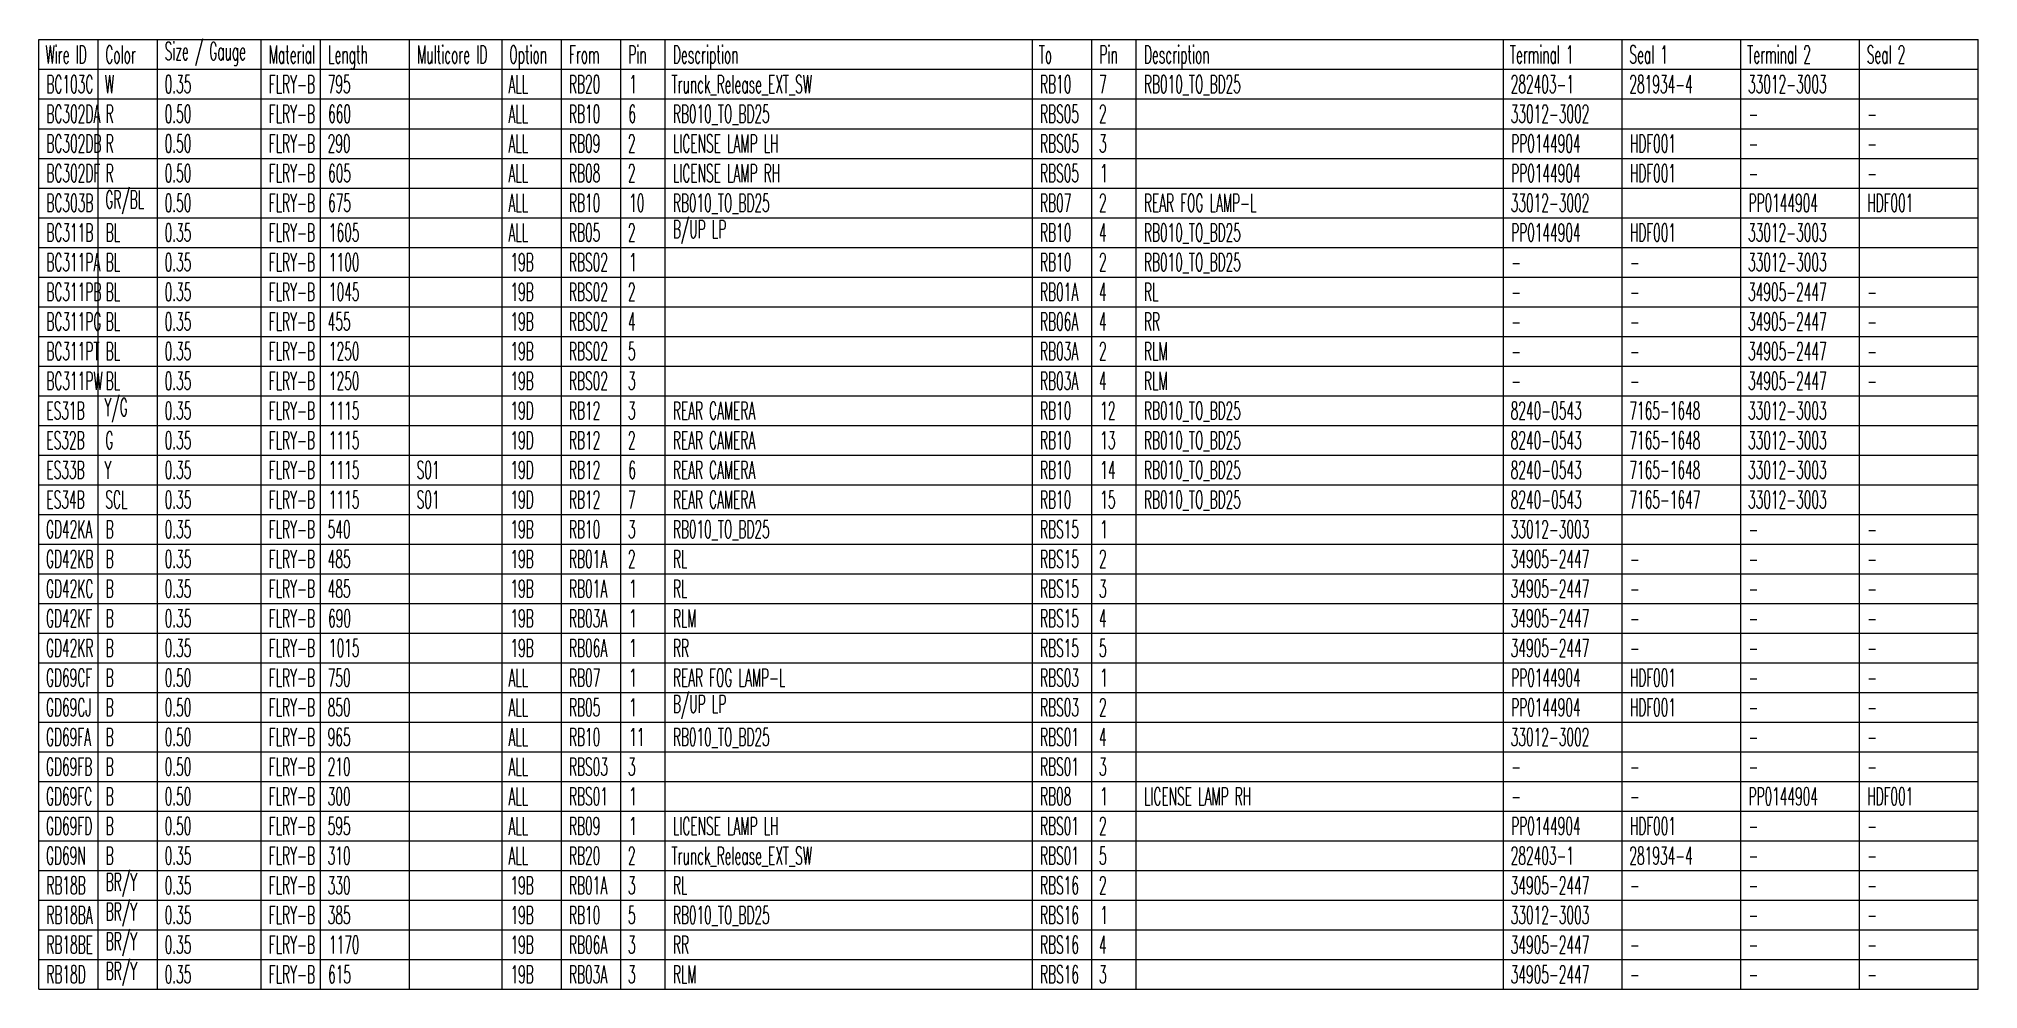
# Model space of a CAD drawing. Header units: inches. Extents: x 47316 to 59086, y 3141 to 11743.
# Drawn here: x 51996.1 to 52322.9, y 3683.9 to 3844 of the extents above; entities that cross this region are included whole.
import ezdxf

# ---------------------------------------------------------------- set-up
doc = ezdxf.new("R2010")
doc.units = ezdxf.units.IN
doc.header["$MEASUREMENT"] = 0
doc.styles.get("Standard").update_dxf_attribs({"font": ''})
doc.styles.get('Standard').set_extended_font_data('SimSun')

msp = doc.modelspace()

# ---------------------------------------------------------------- texts
at = {"color": 140, "linetype": 'Continuous', "lineweight": 15, "char_height": 3, "attachment_point": 1}
for s, insert, width in [('\\Fromans.shx;\\W0.5000000000;\\T1.0000000000;\\o\\lSize / Gauge', (52017.27, 3843.47), 15.9286), ('\\Fromans.shx;\\W0.5000000000;\\T1.0000000000;\\o\\lWire ID', (51997.19, 3842.9), 8.0714), ('\\Fromans.shx;\\W0.5000000000;\\T1.0000000000;\\o\\lColor', (52007.27, 3842.9), 5.7143), ('\\Fromans.shx;\\W0.5000000000;\\T1.0000000000;\\o\\lMaterial', (52034.81, 3842.9), 8.6429), ('\\Fromans.shx;\\W0.5000000000;\\T1.0000000000;\\o\\lLength', (52044.81, 3842.9), 7.4286), ('\\Fromans.shx;\\W0.5000000000;\\T1.0000000000;\\o\\lMulticore ID', (52059.81, 3842.9), 13.5), ('\\Fromans.shx;\\W0.5000000000;\\T1.0000000000;\\o\\lOption', (52075.34, 3842.9), 7.0714), ('\\Fromans.shx;\\W0.5000000000;\\T1.0000000000;\\o\\lFrom', (52085.41, 3842.9), 5.7143), ('\\Fromans.shx;\\W0.5000000000;\\T1.0000000000;\\o\\lPin', (52095.41, 3842.9), 3.4286), ('\\Fromans.shx;\\W0.5000000000;\\T1.0000000000;\\o\\lDescription', (52102.91, 3842.9), 12.2857), ('\\Fromans.shx;\\W0.5000000000;\\T1.0000000000;\\o\\lTo', (52164.58, 3842.9), 2.5), ('\\Fromans.shx;\\W0.5000000000;\\T1.0000000000;\\o\\lPin', (52174.8, 3842.9), 3.4286), ('\\Fromans.shx;\\W0.5000000000;\\T1.0000000000;\\o\\lDescription', (52182.3, 3842.9), 12.2857), ('\\Fromans.shx;\\W0.5000000000;\\T1.0000000000;\\o\\lTerminal 1', (52243.97, 3842.9), 12.2857), ('\\Fromans.shx;\\W0.5000000000;\\T1.0000000000;\\o\\lSeal 1', (52264.12, 3842.9), 7.5714), ('\\Fromans.shx;\\W0.5000000000;\\T1.0000000000;\\o\\lTerminal 2', (52283.97, 3842.9), 12.2857), ('\\Fromans.shx;\\W0.5000000000;\\T1.0000000000;\\o\\lSeal 2', (52304.12, 3842.9), 7.5714)]:
    msp.add_mtext(s, dxfattribs=dict(at, insert=insert, width=width))
at = {"color": 7, "linetype": 'Continuous', "lineweight": 15, "char_height": 3, "attachment_point": 1}
for s, insert, width in [('\\Fromans.shx;\\W0.5000000000;\\T1.0000000000;\\o\\lBC103C', (51997.34, 3837.9), 8.7857), ('\\Fromans.shx;\\W0.5000000000;\\T1.0000000000;\\o\\lW', (52007.19, 3837.9), 1.7143), ('\\Fromans.shx;\\W0.5000000000;\\T1.0000000000;\\o\\l0.35', (52017.27, 3837.9), 5), ('\\Fromans.shx;\\W0.5000000000;\\T1.0000000000;\\o\\lFLRY-B', (52034.81, 3837.9), 8.6429), ('\\Fromans.shx;\\W0.5000000000;\\T1.0000000000;\\o\\l795', (52044.74, 3837.9), 4.2857), ('\\Fromans.shx;\\W0.5000000000;\\T1.0000000000;\\o\\lALL', (52075.19, 3837.9), 3.7143), ('\\Fromans.shx;\\W0.5000000000;\\T1.0000000000;\\o\\lRB20', (52085.41, 3837.9), 5.8571), ('\\Fromans.shx;\\W0.5000000000;\\T1.0000000000;\\o\\l1', (52095.55, 3837.9), 1.4286), ('\\Fromans.shx;\\W0.5000000000;\\T1.0000000000;\\o\\lTrunck_Release_EXT_SW', (52102.69, 3837.9), 28), ('\\Fromans.shx;\\W0.5000000000;\\T1.0000000000;\\o\\lRB10', (52164.8, 3837.9), 5.8571), ('\\Fromans.shx;\\W0.5000000000;\\T1.0000000000;\\o\\l7', (52174.73, 3837.9), 1.4286), ('\\Fromans.shx;\\W0.5000000000;\\T1.0000000000;\\o\\lRB010_TO_BD25', (52182.3, 3837.9), 19.2857), ('\\Fromans.shx;\\W0.5000000000;\\T1.0000000000;\\o\\l282403-1', (52244.12, 3837.9), 11.8571), ('\\Fromans.shx;\\W0.5000000000;\\T1.0000000000;\\o\\l281934-4', (52264.12, 3837.9), 11.8571), ('\\Fromans.shx;\\W0.5000000000;\\T1.0000000000;\\o\\l33012-3003', (52284.12, 3837.9), 14.7143), ('\\Fromans.shx;\\W0.5000000000;\\T1.0000000000;\\o\\lBC302DA', (51997.34, 3832.9), 10.0714), ('\\Fromans.shx;\\W0.5000000000;\\T1.0000000000;\\o\\lR', (52007.34, 3832.9), 1.5), ('\\Fromans.shx;\\W0.5000000000;\\T1.0000000000;\\o\\l0.50', (52017.27, 3832.9), 5), ('\\Fromans.shx;\\W0.5000000000;\\T1.0000000000;\\o\\lFLRY-B', (52034.81, 3832.9), 8.6429), ('\\Fromans.shx;\\W0.5000000000;\\T1.0000000000;\\o\\l660', (52044.81, 3832.9), 4.2857), ('\\Fromans.shx;\\W0.5000000000;\\T1.0000000000;\\o\\lALL', (52075.19, 3832.9), 3.7143), ('\\Fromans.shx;\\W0.5000000000;\\T1.0000000000;\\o\\lRB10', (52085.41, 3832.9), 5.8571), ('\\Fromans.shx;\\W0.5000000000;\\T1.0000000000;\\o\\l6', (52095.41, 3832.9), 1.4286), ('\\Fromans.shx;\\W0.5000000000;\\T1.0000000000;\\o\\lRB010_TO_BD25', (52102.91, 3832.9), 19.2857), ('\\Fromans.shx;\\W0.5000000000;\\T1.0000000000;\\o\\lRBS05', (52164.8, 3832.9), 7.2857), ('\\Fromans.shx;\\W0.5000000000;\\T1.0000000000;\\o\\l2', (52174.73, 3832.9), 1.4286), ('\\Fromans.shx;\\W0.5000000000;\\T1.0000000000;\\o\\l33012-3002', (52244.12, 3832.9), 14.7143), ('\\Fromans.shx;\\W0.5000000000;\\T1.0000000000;\\o\\l-', (52284.19, 3832.9), 1.8571), ('\\Fromans.shx;\\W0.5000000000;\\T1.0000000000;\\o\\l-', (52304.19, 3832.9), 1.8571), ('\\Fromans.shx;\\W0.5000000000;\\T1.0000000000;\\o\\lBC302DB', (51997.34, 3827.9), 10.2857), ('\\Fromans.shx;\\W0.5000000000;\\T1.0000000000;\\o\\lR', (52007.34, 3827.9), 1.5), ('\\Fromans.shx;\\W0.5000000000;\\T1.0000000000;\\o\\l0.50', (52017.27, 3827.9), 5), ('\\Fromans.shx;\\W0.5000000000;\\T1.0000000000;\\o\\lFLRY-B', (52034.81, 3827.9), 8.6429), ('\\Fromans.shx;\\W0.5000000000;\\T1.0000000000;\\o\\l290', (52044.74, 3827.9), 4.2857), ('\\Fromans.shx;\\W0.5000000000;\\T1.0000000000;\\o\\lALL', (52075.19, 3827.9), 3.7143), ('\\Fromans.shx;\\W0.5000000000;\\T1.0000000000;\\o\\lRB09', (52085.41, 3827.9), 5.8571), ('\\Fromans.shx;\\W0.5000000000;\\T1.0000000000;\\o\\l2', (52095.34, 3827.9), 1.4286), ('\\Fromans.shx;\\W0.5000000000;\\T1.0000000000;\\o\\lLICENSE LAMP LH', (52102.91, 3827.9), 20.5), ('\\Fromans.shx;\\W0.5000000000;\\T1.0000000000;\\o\\lRBS05', (52164.8, 3827.9), 7.2857), ('\\Fromans.shx;\\W0.5000000000;\\T1.0000000000;\\o\\l3', (52174.73, 3827.9), 1.4286), ('\\Fromans.shx;\\W0.5000000000;\\T1.0000000000;\\o\\lPP0144904', (52244.19, 3827.9), 13), ('\\Fromans.shx;\\W0.5000000000;\\T1.0000000000;\\o\\lHDF001', (52264.19, 3827.9), 8.6429), ('\\Fromans.shx;\\W0.5000000000;\\T1.0000000000;\\o\\l-', (52284.19, 3827.9), 1.8571), ('\\Fromans.shx;\\W0.5000000000;\\T1.0000000000;\\o\\l-', (52304.19, 3827.9), 1.8571), ('\\Fromans.shx;\\W0.5000000000;\\T1.0000000000;\\o\\lBC302DF', (51997.34, 3822.9), 10.0714), ('\\Fromans.shx;\\W0.5000000000;\\T1.0000000000;\\o\\lR', (52007.34, 3822.9), 1.5), ('\\Fromans.shx;\\W0.5000000000;\\T1.0000000000;\\o\\l0.50', (52017.27, 3822.9), 5), ('\\Fromans.shx;\\W0.5000000000;\\T1.0000000000;\\o\\lFLRY-B', (52034.81, 3822.9), 8.6429), ('\\Fromans.shx;\\W0.5000000000;\\T1.0000000000;\\o\\l605', (52044.81, 3822.9), 4.2857), ('\\Fromans.shx;\\W0.5000000000;\\T1.0000000000;\\o\\lALL', (52075.19, 3822.9), 3.7143), ('\\Fromans.shx;\\W0.5000000000;\\T1.0000000000;\\o\\lRB08', (52085.41, 3822.9), 5.8571), ('\\Fromans.shx;\\W0.5000000000;\\T1.0000000000;\\o\\l2', (52095.34, 3822.9), 1.4286), ('\\Fromans.shx;\\W0.5000000000;\\T1.0000000000;\\o\\lLICENSE LAMP RH', (52102.91, 3822.9), 20.7857), ('\\Fromans.shx;\\W0.5000000000;\\T1.0000000000;\\o\\lRBS05', (52164.8, 3822.9), 7.2857), ('\\Fromans.shx;\\W0.5000000000;\\T1.0000000000;\\o\\l1', (52174.94, 3822.9), 1.4286), ('\\Fromans.shx;\\W0.5000000000;\\T1.0000000000;\\o\\lPP0144904', (52244.19, 3822.9), 13), ('\\Fromans.shx;\\W0.5000000000;\\T1.0000000000;\\o\\lHDF001', (52264.19, 3822.9), 8.6429), ('\\Fromans.shx;\\W0.5000000000;\\T1.0000000000;\\o\\l-', (52284.19, 3822.9), 1.8571), ('\\Fromans.shx;\\W0.5000000000;\\T1.0000000000;\\o\\l-', (52304.19, 3822.9), 1.8571), ('\\Fromans.shx;\\W0.5000000000;\\T1.0000000000;\\o\\lBC303B', (51997.34, 3817.9), 8.7857), ('\\Fromans.shx;\\W0.5000000000;\\T1.0000000000;\\o\\lGR/BL', (52007.27, 3818.47), 7.2857), ('\\Fromans.shx;\\W0.5000000000;\\T1.0000000000;\\o\\l0.50', (52017.27, 3817.9), 5), ('\\Fromans.shx;\\W0.5000000000;\\T1.0000000000;\\o\\lFLRY-B', (52034.81, 3817.9), 8.6429), ('\\Fromans.shx;\\W0.5000000000;\\T1.0000000000;\\o\\l675', (52044.81, 3817.9), 4.2857), ('\\Fromans.shx;\\W0.5000000000;\\T1.0000000000;\\o\\lALL', (52075.19, 3817.9), 3.7143), ('\\Fromans.shx;\\W0.5000000000;\\T1.0000000000;\\o\\lRB10', (52085.41, 3817.9), 5.8571), ('\\Fromans.shx;\\W0.5000000000;\\T1.0000000000;\\o\\l10', (52095.55, 3817.9), 2.8571), ('\\Fromans.shx;\\W0.5000000000;\\T1.0000000000;\\o\\lRB010_TO_BD25', (52102.91, 3817.9), 19.2857), ('\\Fromans.shx;\\W0.5000000000;\\T1.0000000000;\\o\\lRB07', (52164.8, 3817.9), 5.8571), ('\\Fromans.shx;\\W0.5000000000;\\T1.0000000000;\\o\\l2', (52174.73, 3817.9), 1.4286), ('\\Fromans.shx;\\W0.5000000000;\\T1.0000000000;\\o\\lREAR FOG LAMP-L', (52182.3, 3817.9), 21.7857), ('\\Fromans.shx;\\W0.5000000000;\\T1.0000000000;\\o\\l33012-3002', (52244.12, 3817.9), 14.7143), ('\\Fromans.shx;\\W0.5000000000;\\T1.0000000000;\\o\\lPP0144904', (52284.19, 3817.9), 13), ('\\Fromans.shx;\\W0.5000000000;\\T1.0000000000;\\o\\lHDF001', (52304.19, 3817.9), 8.6429), ('\\Fromans.shx;\\W0.5000000000;\\T1.0000000000;\\o\\lBC311B', (51997.34, 3812.9), 8.7857), ('\\Fromans.shx;\\W0.5000000000;\\T1.0000000000;\\o\\lBL', (52007.34, 3812.9), 2.7143), ('\\Fromans.shx;\\W0.5000000000;\\T1.0000000000;\\o\\l0.35', (52017.27, 3812.9), 5), ('\\Fromans.shx;\\W0.5000000000;\\T1.0000000000;\\o\\lFLRY-B', (52034.81, 3812.9), 8.6429), ('\\Fromans.shx;\\W0.5000000000;\\T1.0000000000;\\o\\l1605', (52044.95, 3812.9), 5.7143), ('\\Fromans.shx;\\W0.5000000000;\\T1.0000000000;\\o\\lALL', (52075.19, 3812.9), 3.7143), ('\\Fromans.shx;\\W0.5000000000;\\T1.0000000000;\\o\\lRB05', (52085.41, 3812.9), 5.8571), ('\\Fromans.shx;\\W0.5000000000;\\T1.0000000000;\\o\\l2', (52095.34, 3812.9), 1.4286), ('\\Fromans.shx;\\W0.5000000000;\\T1.0000000000;\\o\\lB/UP LP', (52102.91, 3813.47), 10.3571), ('\\Fromans.shx;\\W0.5000000000;\\T1.0000000000;\\o\\lRB10', (52164.8, 3812.9), 5.8571), ('\\Fromans.shx;\\W0.5000000000;\\T1.0000000000;\\o\\l4', (52174.73, 3812.9), 1.4286), ('\\Fromans.shx;\\W0.5000000000;\\T1.0000000000;\\o\\lRB010_TO_BD25', (52182.3, 3812.9), 19.2857), ('\\Fromans.shx;\\W0.5000000000;\\T1.0000000000;\\o\\lPP0144904', (52244.19, 3812.9), 13), ('\\Fromans.shx;\\W0.5000000000;\\T1.0000000000;\\o\\lHDF001', (52264.19, 3812.9), 8.6429), ('\\Fromans.shx;\\W0.5000000000;\\T1.0000000000;\\o\\l33012-3003', (52284.12, 3812.9), 14.7143), ('\\Fromans.shx;\\W0.5000000000;\\T1.0000000000;\\o\\lBC311PA', (51997.34, 3807.9), 10.0714), ('\\Fromans.shx;\\W0.5000000000;\\T1.0000000000;\\o\\lBL', (52007.34, 3807.9), 2.7143), ('\\Fromans.shx;\\W0.5000000000;\\T1.0000000000;\\o\\l0.35', (52017.27, 3807.9), 5), ('\\Fromans.shx;\\W0.5000000000;\\T1.0000000000;\\o\\lFLRY-B', (52034.81, 3807.9), 8.6429), ('\\Fromans.shx;\\W0.5000000000;\\T1.0000000000;\\o\\l1100', (52044.95, 3807.9), 5.7143), ('\\Fromans.shx;\\W0.5000000000;\\T1.0000000000;\\o\\l19B', (52075.55, 3807.9), 4.3571), ('\\Fromans.shx;\\W0.5000000000;\\T1.0000000000;\\o\\lRBS02', (52085.41, 3807.9), 7.2857), ('\\Fromans.shx;\\W0.5000000000;\\T1.0000000000;\\o\\l1', (52095.55, 3807.9), 1.4286), ('\\Fromans.shx;\\W0.5000000000;\\T1.0000000000;\\o\\lRB10', (52164.8, 3807.9), 5.8571), ('\\Fromans.shx;\\W0.5000000000;\\T1.0000000000;\\o\\l2', (52174.73, 3807.9), 1.4286), ('\\Fromans.shx;\\W0.5000000000;\\T1.0000000000;\\o\\lRB010_TO_BD25', (52182.3, 3807.9), 19.2857), ('\\Fromans.shx;\\W0.5000000000;\\T1.0000000000;\\o\\l33012-3003', (52284.12, 3807.9), 14.7143), ('\\Fromans.shx;\\W0.5000000000;\\T1.0000000000;\\o\\l-', (52244.19, 3807.9), 1.8571), ('\\Fromans.shx;\\W0.5000000000;\\T1.0000000000;\\o\\l-', (52264.19, 3807.9), 1.8571), ('\\Fromans.shx;\\W0.5000000000;\\T1.0000000000;\\o\\lBC311PB', (51997.34, 3802.9), 10.2857), ('\\Fromans.shx;\\W0.5000000000;\\T1.0000000000;\\o\\lBL', (52007.34, 3802.9), 2.7143), ('\\Fromans.shx;\\W0.5000000000;\\T1.0000000000;\\o\\l0.35', (52017.27, 3802.9), 5), ('\\Fromans.shx;\\W0.5000000000;\\T1.0000000000;\\o\\lFLRY-B', (52034.81, 3802.9), 8.6429), ('\\Fromans.shx;\\W0.5000000000;\\T1.0000000000;\\o\\l1045', (52044.95, 3802.9), 5.7143), ('\\Fromans.shx;\\W0.5000000000;\\T1.0000000000;\\o\\l19B', (52075.55, 3802.9), 4.3571), ('\\Fromans.shx;\\W0.5000000000;\\T1.0000000000;\\o\\lRBS02', (52085.41, 3802.9), 7.2857), ('\\Fromans.shx;\\W0.5000000000;\\T1.0000000000;\\o\\l2', (52095.34, 3802.9), 1.4286), ('\\Fromans.shx;\\W0.5000000000;\\T1.0000000000;\\o\\lRB01A', (52164.8, 3802.9), 7.1429), ('\\Fromans.shx;\\W0.5000000000;\\T1.0000000000;\\o\\l4', (52174.73, 3802.9), 1.4286), ('\\Fromans.shx;\\W0.5000000000;\\T1.0000000000;\\o\\lRL', (52182.3, 3802.9), 2.7143), ('\\Fromans.shx;\\W0.5000000000;\\T1.0000000000;\\o\\l34905-2447', (52284.12, 3802.9), 14.7143), ('\\Fromans.shx;\\W0.5000000000;\\T1.0000000000;\\o\\l-', (52244.19, 3802.9), 1.8571), ('\\Fromans.shx;\\W0.5000000000;\\T1.0000000000;\\o\\l-', (52264.19, 3802.9), 1.8571), ('\\Fromans.shx;\\W0.5000000000;\\T1.0000000000;\\o\\l-', (52304.19, 3802.9), 1.8571), ('\\Fromans.shx;\\W0.5000000000;\\T1.0000000000;\\o\\lBC311PG', (51997.34, 3797.9), 10.2857), ('\\Fromans.shx;\\W0.5000000000;\\T1.0000000000;\\o\\lBL', (52007.34, 3797.9), 2.7143), ('\\Fromans.shx;\\W0.5000000000;\\T1.0000000000;\\o\\l0.35', (52017.27, 3797.9), 5), ('\\Fromans.shx;\\W0.5000000000;\\T1.0000000000;\\o\\lFLRY-B', (52034.81, 3797.9), 8.6429), ('\\Fromans.shx;\\W0.5000000000;\\T1.0000000000;\\o\\l455', (52044.74, 3797.9), 4.2857), ('\\Fromans.shx;\\W0.5000000000;\\T1.0000000000;\\o\\l19B', (52075.55, 3797.9), 4.3571), ('\\Fromans.shx;\\W0.5000000000;\\T1.0000000000;\\o\\lRBS02', (52085.41, 3797.9), 7.2857), ('\\Fromans.shx;\\W0.5000000000;\\T1.0000000000;\\o\\l4', (52095.34, 3797.9), 1.4286), ('\\Fromans.shx;\\W0.5000000000;\\T1.0000000000;\\o\\lRB06A', (52164.8, 3797.9), 7.1429), ('\\Fromans.shx;\\W0.5000000000;\\T1.0000000000;\\o\\l4', (52174.73, 3797.9), 1.4286), ('\\Fromans.shx;\\W0.5000000000;\\T1.0000000000;\\o\\lRR', (52182.3, 3797.9), 3), ('\\Fromans.shx;\\W0.5000000000;\\T1.0000000000;\\o\\l-', (52244.19, 3797.9), 1.8571), ('\\Fromans.shx;\\W0.5000000000;\\T1.0000000000;\\o\\l-', (52264.19, 3797.9), 1.8571), ('\\Fromans.shx;\\W0.5000000000;\\T1.0000000000;\\o\\l34905-2447', (52284.12, 3797.9), 14.7143), ('\\Fromans.shx;\\W0.5000000000;\\T1.0000000000;\\o\\l-', (52304.19, 3797.9), 1.8571), ('\\Fromans.shx;\\W0.5000000000;\\T1.0000000000;\\o\\lBC311PT', (51997.34, 3792.9), 9.9286), ('\\Fromans.shx;\\W0.5000000000;\\T1.0000000000;\\o\\lBL', (52007.34, 3792.9), 2.7143), ('\\Fromans.shx;\\W0.5000000000;\\T1.0000000000;\\o\\l0.35', (52017.27, 3792.9), 5), ('\\Fromans.shx;\\W0.5000000000;\\T1.0000000000;\\o\\lFLRY-B', (52034.81, 3792.9), 8.6429), ('\\Fromans.shx;\\W0.5000000000;\\T1.0000000000;\\o\\l1250', (52044.95, 3792.9), 5.7143), ('\\Fromans.shx;\\W0.5000000000;\\T1.0000000000;\\o\\l19B', (52075.55, 3792.9), 4.3571), ('\\Fromans.shx;\\W0.5000000000;\\T1.0000000000;\\o\\lRBS02', (52085.41, 3792.9), 7.2857), ('\\Fromans.shx;\\W0.5000000000;\\T1.0000000000;\\o\\l5', (52095.34, 3792.9), 1.4286), ('\\Fromans.shx;\\W0.5000000000;\\T1.0000000000;\\o\\lRB03A', (52164.8, 3792.9), 7.1429), ('\\Fromans.shx;\\W0.5000000000;\\T1.0000000000;\\o\\l2', (52174.73, 3792.9), 1.4286), ('\\Fromans.shx;\\W0.5000000000;\\T1.0000000000;\\o\\lRLM', (52182.3, 3792.9), 4.4286), ('\\Fromans.shx;\\W0.5000000000;\\T1.0000000000;\\o\\l34905-2447', (52284.12, 3792.9), 14.7143), ('\\Fromans.shx;\\W0.5000000000;\\T1.0000000000;\\o\\l-', (52244.19, 3792.9), 1.8571), ('\\Fromans.shx;\\W0.5000000000;\\T1.0000000000;\\o\\l-', (52264.19, 3792.9), 1.8571), ('\\Fromans.shx;\\W0.5000000000;\\T1.0000000000;\\o\\l-', (52304.19, 3792.9), 1.8571), ('\\Fromans.shx;\\W0.5000000000;\\T1.0000000000;\\o\\lBC311PW', (51997.34, 3787.9), 10.5), ('\\Fromans.shx;\\W0.5000000000;\\T1.0000000000;\\o\\lBL', (52007.34, 3787.9), 2.7143), ('\\Fromans.shx;\\W0.5000000000;\\T1.0000000000;\\o\\l0.35', (52017.27, 3787.9), 5), ('\\Fromans.shx;\\W0.5000000000;\\T1.0000000000;\\o\\lFLRY-B', (52034.81, 3787.9), 8.6429), ('\\Fromans.shx;\\W0.5000000000;\\T1.0000000000;\\o\\l1250', (52044.95, 3787.9), 5.7143), ('\\Fromans.shx;\\W0.5000000000;\\T1.0000000000;\\o\\l19B', (52075.55, 3787.9), 4.3571), ('\\Fromans.shx;\\W0.5000000000;\\T1.0000000000;\\o\\lRBS02', (52085.41, 3787.9), 7.2857), ('\\Fromans.shx;\\W0.5000000000;\\T1.0000000000;\\o\\l3', (52095.34, 3787.9), 1.4286), ('\\Fromans.shx;\\W0.5000000000;\\T1.0000000000;\\o\\lRB03A', (52164.8, 3787.9), 7.1429), ('\\Fromans.shx;\\W0.5000000000;\\T1.0000000000;\\o\\l4', (52174.73, 3787.9), 1.4286), ('\\Fromans.shx;\\W0.5000000000;\\T1.0000000000;\\o\\lRLM', (52182.3, 3787.9), 4.4286), ('\\Fromans.shx;\\W0.5000000000;\\T1.0000000000;\\o\\l-', (52244.19, 3787.9), 1.8571), ('\\Fromans.shx;\\W0.5000000000;\\T1.0000000000;\\o\\l-', (52264.19, 3787.9), 1.8571), ('\\Fromans.shx;\\W0.5000000000;\\T1.0000000000;\\o\\l34905-2447', (52284.12, 3787.9), 14.7143), ('\\Fromans.shx;\\W0.5000000000;\\T1.0000000000;\\o\\l-', (52304.19, 3787.9), 1.8571), ('\\Fromans.shx;\\W0.5000000000;\\T1.0000000000;\\o\\lES31B', (51997.34, 3782.9), 7.1429), ('\\Fromans.shx;\\W0.5000000000;\\T1.0000000000;\\o\\lY/G', (52007.12, 3783.47), 4.3571), ('\\Fromans.shx;\\W0.5000000000;\\T1.0000000000;\\o\\l0.35', (52017.27, 3782.9), 5), ('\\Fromans.shx;\\W0.5000000000;\\T1.0000000000;\\o\\lFLRY-B', (52034.81, 3782.9), 8.6429), ('\\Fromans.shx;\\W0.5000000000;\\T1.0000000000;\\o\\l1115', (52044.95, 3782.9), 5.7143), ('\\Fromans.shx;\\W0.5000000000;\\T1.0000000000;\\o\\l19D', (52075.55, 3782.9), 4.3571), ('\\Fromans.shx;\\W0.5000000000;\\T1.0000000000;\\o\\lRB12', (52085.41, 3782.9), 5.8571), ('\\Fromans.shx;\\W0.5000000000;\\T1.0000000000;\\o\\l3', (52095.34, 3782.9), 1.4286), ('\\Fromans.shx;\\W0.5000000000;\\T1.0000000000;\\o\\lREAR CAMERA', (52102.91, 3782.9), 15.7857), ('\\Fromans.shx;\\W0.5000000000;\\T1.0000000000;\\o\\lRB10', (52164.8, 3782.9), 5.8571), ('\\Fromans.shx;\\W0.5000000000;\\T1.0000000000;\\o\\l12', (52174.94, 3782.9), 2.8571), ('\\Fromans.shx;\\W0.5000000000;\\T1.0000000000;\\o\\lRB010_TO_BD25', (52182.3, 3782.9), 19.2857), ('\\Fromans.shx;\\W0.5000000000;\\T1.0000000000;\\o\\l8240-0543', (52244.12, 3782.9), 13.2857), ('\\Fromans.shx;\\W0.5000000000;\\T1.0000000000;\\o\\l7165-1648', (52264.12, 3782.9), 13.2857), ('\\Fromans.shx;\\W0.5000000000;\\T1.0000000000;\\o\\l33012-3003', (52284.12, 3782.9), 14.7143), ('\\Fromans.shx;\\W0.5000000000;\\T1.0000000000;\\o\\lES32B', (51997.34, 3777.9), 7.1429), ('\\Fromans.shx;\\W0.5000000000;\\T1.0000000000;\\o\\lG', (52007.27, 3777.9), 1.5), ('\\Fromans.shx;\\W0.5000000000;\\T1.0000000000;\\o\\l0.35', (52017.27, 3777.9), 5), ('\\Fromans.shx;\\W0.5000000000;\\T1.0000000000;\\o\\lFLRY-B', (52034.81, 3777.9), 8.6429), ('\\Fromans.shx;\\W0.5000000000;\\T1.0000000000;\\o\\l1115', (52044.95, 3777.9), 5.7143), ('\\Fromans.shx;\\W0.5000000000;\\T1.0000000000;\\o\\l19D', (52075.55, 3777.9), 4.3571), ('\\Fromans.shx;\\W0.5000000000;\\T1.0000000000;\\o\\lRB12', (52085.41, 3777.9), 5.8571), ('\\Fromans.shx;\\W0.5000000000;\\T1.0000000000;\\o\\l2', (52095.34, 3777.9), 1.4286), ('\\Fromans.shx;\\W0.5000000000;\\T1.0000000000;\\o\\lREAR CAMERA', (52102.91, 3777.9), 15.7857), ('\\Fromans.shx;\\W0.5000000000;\\T1.0000000000;\\o\\lRB10', (52164.8, 3777.9), 5.8571), ('\\Fromans.shx;\\W0.5000000000;\\T1.0000000000;\\o\\l13', (52174.94, 3777.9), 2.8571), ('\\Fromans.shx;\\W0.5000000000;\\T1.0000000000;\\o\\lRB010_TO_BD25', (52182.3, 3777.9), 19.2857), ('\\Fromans.shx;\\W0.5000000000;\\T1.0000000000;\\o\\l8240-0543', (52244.12, 3777.9), 13.2857), ('\\Fromans.shx;\\W0.5000000000;\\T1.0000000000;\\o\\l7165-1648', (52264.12, 3777.9), 13.2857), ('\\Fromans.shx;\\W0.5000000000;\\T1.0000000000;\\o\\l33012-3003', (52284.12, 3777.9), 14.7143), ('\\Fromans.shx;\\W0.5000000000;\\T1.0000000000;\\o\\lES33B', (51997.34, 3772.9), 7.1429), ('\\Fromans.shx;\\W0.5000000000;\\T1.0000000000;\\o\\lY', (52007.12, 3772.9), 1.2857), ('\\Fromans.shx;\\W0.5000000000;\\T1.0000000000;\\o\\l0.35', (52017.27, 3772.9), 5), ('\\Fromans.shx;\\W0.5000000000;\\T1.0000000000;\\o\\lFLRY-B', (52034.81, 3772.9), 8.6429), ('\\Fromans.shx;\\W0.5000000000;\\T1.0000000000;\\o\\l1115', (52044.95, 3772.9), 5.7143), ('\\Fromans.shx;\\W0.5000000000;\\T1.0000000000;\\o\\lS01', (52059.74, 3772.9), 4.2857), ('\\Fromans.shx;\\W0.5000000000;\\T1.0000000000;\\o\\l19D', (52075.55, 3772.9), 4.3571), ('\\Fromans.shx;\\W0.5000000000;\\T1.0000000000;\\o\\lRB12', (52085.41, 3772.9), 5.8571), ('\\Fromans.shx;\\W0.5000000000;\\T1.0000000000;\\o\\l6', (52095.41, 3772.9), 1.4286), ('\\Fromans.shx;\\W0.5000000000;\\T1.0000000000;\\o\\lREAR CAMERA', (52102.91, 3772.9), 15.7857), ('\\Fromans.shx;\\W0.5000000000;\\T1.0000000000;\\o\\lRB10', (52164.8, 3772.9), 5.8571), ('\\Fromans.shx;\\W0.5000000000;\\T1.0000000000;\\o\\l14', (52174.94, 3772.9), 2.8571), ('\\Fromans.shx;\\W0.5000000000;\\T1.0000000000;\\o\\lRB010_TO_BD25', (52182.3, 3772.9), 19.2857), ('\\Fromans.shx;\\W0.5000000000;\\T1.0000000000;\\o\\l8240-0543', (52244.12, 3772.9), 13.2857), ('\\Fromans.shx;\\W0.5000000000;\\T1.0000000000;\\o\\l7165-1648', (52264.12, 3772.9), 13.2857), ('\\Fromans.shx;\\W0.5000000000;\\T1.0000000000;\\o\\l33012-3003', (52284.12, 3772.9), 14.7143), ('\\Fromans.shx;\\W0.5000000000;\\T1.0000000000;\\o\\lES34B', (51997.34, 3767.9), 7.1429), ('\\Fromans.shx;\\W0.5000000000;\\T1.0000000000;\\o\\lSCL', (52007.27, 3767.9), 4.1429), ('\\Fromans.shx;\\W0.5000000000;\\T1.0000000000;\\o\\l0.35', (52017.27, 3767.9), 5), ('\\Fromans.shx;\\W0.5000000000;\\T1.0000000000;\\o\\lFLRY-B', (52034.81, 3767.9), 8.6429), ('\\Fromans.shx;\\W0.5000000000;\\T1.0000000000;\\o\\l1115', (52044.95, 3767.9), 5.7143), ('\\Fromans.shx;\\W0.5000000000;\\T1.0000000000;\\o\\lS01', (52059.74, 3767.9), 4.2857), ('\\Fromans.shx;\\W0.5000000000;\\T1.0000000000;\\o\\l19D', (52075.55, 3767.9), 4.3571), ('\\Fromans.shx;\\W0.5000000000;\\T1.0000000000;\\o\\lRB12', (52085.41, 3767.9), 5.8571), ('\\Fromans.shx;\\W0.5000000000;\\T1.0000000000;\\o\\l7', (52095.34, 3767.9), 1.4286), ('\\Fromans.shx;\\W0.5000000000;\\T1.0000000000;\\o\\lREAR CAMERA', (52102.91, 3767.9), 15.7857), ('\\Fromans.shx;\\W0.5000000000;\\T1.0000000000;\\o\\lRB10', (52164.8, 3767.9), 5.8571), ('\\Fromans.shx;\\W0.5000000000;\\T1.0000000000;\\o\\l15', (52174.94, 3767.9), 2.8571), ('\\Fromans.shx;\\W0.5000000000;\\T1.0000000000;\\o\\lRB010_TO_BD25', (52182.3, 3767.9), 19.2857), ('\\Fromans.shx;\\W0.5000000000;\\T1.0000000000;\\o\\l8240-0543', (52244.12, 3767.9), 13.2857), ('\\Fromans.shx;\\W0.5000000000;\\T1.0000000000;\\o\\l7165-1647', (52264.12, 3767.9), 13.2857), ('\\Fromans.shx;\\W0.5000000000;\\T1.0000000000;\\o\\l33012-3003', (52284.12, 3767.9), 14.7143), ('\\Fromans.shx;\\W0.5000000000;\\T1.0000000000;\\o\\lGD42KA', (51997.27, 3762.9), 8.6429), ('\\Fromans.shx;\\W0.5000000000;\\T1.0000000000;\\o\\lB', (52007.34, 3762.9), 1.5), ('\\Fromans.shx;\\W0.5000000000;\\T1.0000000000;\\o\\l0.35', (52017.27, 3762.9), 5), ('\\Fromans.shx;\\W0.5000000000;\\T1.0000000000;\\o\\lFLRY-B', (52034.81, 3762.9), 8.6429), ('\\Fromans.shx;\\W0.5000000000;\\T1.0000000000;\\o\\l540', (52044.74, 3762.9), 4.2857), ('\\Fromans.shx;\\W0.5000000000;\\T1.0000000000;\\o\\l19B', (52075.55, 3762.9), 4.3571), ('\\Fromans.shx;\\W0.5000000000;\\T1.0000000000;\\o\\lRB10', (52085.41, 3762.9), 5.8571), ('\\Fromans.shx;\\W0.5000000000;\\T1.0000000000;\\o\\l3', (52095.34, 3762.9), 1.4286), ('\\Fromans.shx;\\W0.5000000000;\\T1.0000000000;\\o\\lRB010_TO_BD25', (52102.91, 3762.9), 19.2857), ('\\Fromans.shx;\\W0.5000000000;\\T1.0000000000;\\o\\lRBS15', (52164.8, 3762.9), 7.2857), ('\\Fromans.shx;\\W0.5000000000;\\T1.0000000000;\\o\\l1', (52174.94, 3762.9), 1.4286), ('\\Fromans.shx;\\W0.5000000000;\\T1.0000000000;\\o\\l33012-3003', (52244.12, 3762.9), 14.7143), ('\\Fromans.shx;\\W0.5000000000;\\T1.0000000000;\\o\\l-', (52284.19, 3762.9), 1.8571), ('\\Fromans.shx;\\W0.5000000000;\\T1.0000000000;\\o\\l-', (52304.19, 3762.9), 1.8571), ('\\Fromans.shx;\\W0.5000000000;\\T1.0000000000;\\o\\lGD42KB', (51997.27, 3757.9), 8.8571), ('\\Fromans.shx;\\W0.5000000000;\\T1.0000000000;\\o\\lB', (52007.34, 3757.9), 1.5), ('\\Fromans.shx;\\W0.5000000000;\\T1.0000000000;\\o\\l0.35', (52017.27, 3757.9), 5), ('\\Fromans.shx;\\W0.5000000000;\\T1.0000000000;\\o\\lFLRY-B', (52034.81, 3757.9), 8.6429), ('\\Fromans.shx;\\W0.5000000000;\\T1.0000000000;\\o\\l485', (52044.74, 3757.9), 4.2857), ('\\Fromans.shx;\\W0.5000000000;\\T1.0000000000;\\o\\l19B', (52075.55, 3757.9), 4.3571), ('\\Fromans.shx;\\W0.5000000000;\\T1.0000000000;\\o\\lRB01A', (52085.41, 3757.9), 7.1429), ('\\Fromans.shx;\\W0.5000000000;\\T1.0000000000;\\o\\l2', (52095.34, 3757.9), 1.4286), ('\\Fromans.shx;\\W0.5000000000;\\T1.0000000000;\\o\\lRL', (52102.91, 3757.9), 2.7143), ('\\Fromans.shx;\\W0.5000000000;\\T1.0000000000;\\o\\lRBS15', (52164.8, 3757.9), 7.2857), ('\\Fromans.shx;\\W0.5000000000;\\T1.0000000000;\\o\\l2', (52174.73, 3757.9), 1.4286), ('\\Fromans.shx;\\W0.5000000000;\\T1.0000000000;\\o\\l34905-2447', (52244.12, 3757.9), 14.7143), ('\\Fromans.shx;\\W0.5000000000;\\T1.0000000000;\\o\\l-', (52264.19, 3757.9), 1.8571), ('\\Fromans.shx;\\W0.5000000000;\\T1.0000000000;\\o\\l-', (52284.19, 3757.9), 1.8571), ('\\Fromans.shx;\\W0.5000000000;\\T1.0000000000;\\o\\l-', (52304.19, 3757.9), 1.8571), ('\\Fromans.shx;\\W0.5000000000;\\T1.0000000000;\\o\\lGD42KC', (51997.27, 3752.9), 8.8571), ('\\Fromans.shx;\\W0.5000000000;\\T1.0000000000;\\o\\lB', (52007.34, 3752.9), 1.5), ('\\Fromans.shx;\\W0.5000000000;\\T1.0000000000;\\o\\l0.35', (52017.27, 3752.9), 5), ('\\Fromans.shx;\\W0.5000000000;\\T1.0000000000;\\o\\lFLRY-B', (52034.81, 3752.9), 8.6429), ('\\Fromans.shx;\\W0.5000000000;\\T1.0000000000;\\o\\l485', (52044.74, 3752.9), 4.2857), ('\\Fromans.shx;\\W0.5000000000;\\T1.0000000000;\\o\\l19B', (52075.55, 3752.9), 4.3571), ('\\Fromans.shx;\\W0.5000000000;\\T1.0000000000;\\o\\lRB01A', (52085.41, 3752.9), 7.1429), ('\\Fromans.shx;\\W0.5000000000;\\T1.0000000000;\\o\\l1', (52095.55, 3752.9), 1.4286), ('\\Fromans.shx;\\W0.5000000000;\\T1.0000000000;\\o\\lRL', (52102.91, 3752.9), 2.7143), ('\\Fromans.shx;\\W0.5000000000;\\T1.0000000000;\\o\\lRBS15', (52164.8, 3752.9), 7.2857), ('\\Fromans.shx;\\W0.5000000000;\\T1.0000000000;\\o\\l3', (52174.73, 3752.9), 1.4286), ('\\Fromans.shx;\\W0.5000000000;\\T1.0000000000;\\o\\l34905-2447', (52244.12, 3752.9), 14.7143), ('\\Fromans.shx;\\W0.5000000000;\\T1.0000000000;\\o\\l-', (52264.19, 3752.9), 1.8571), ('\\Fromans.shx;\\W0.5000000000;\\T1.0000000000;\\o\\l-', (52284.19, 3752.9), 1.8571), ('\\Fromans.shx;\\W0.5000000000;\\T1.0000000000;\\o\\l-', (52304.19, 3752.9), 1.8571), ('\\Fromans.shx;\\W0.5000000000;\\T1.0000000000;\\o\\lGD42KF', (51997.27, 3747.9), 8.6429), ('\\Fromans.shx;\\W0.5000000000;\\T1.0000000000;\\o\\lB', (52007.34, 3747.9), 1.5), ('\\Fromans.shx;\\W0.5000000000;\\T1.0000000000;\\o\\l0.35', (52017.27, 3747.9), 5), ('\\Fromans.shx;\\W0.5000000000;\\T1.0000000000;\\o\\lFLRY-B', (52034.81, 3747.9), 8.6429), ('\\Fromans.shx;\\W0.5000000000;\\T1.0000000000;\\o\\l690', (52044.81, 3747.9), 4.2857), ('\\Fromans.shx;\\W0.5000000000;\\T1.0000000000;\\o\\l19B', (52075.55, 3747.9), 4.3571), ('\\Fromans.shx;\\W0.5000000000;\\T1.0000000000;\\o\\lRB03A', (52085.41, 3747.9), 7.1429), ('\\Fromans.shx;\\W0.5000000000;\\T1.0000000000;\\o\\l1', (52095.55, 3747.9), 1.4286), ('\\Fromans.shx;\\W0.5000000000;\\T1.0000000000;\\o\\lRLM', (52102.91, 3747.9), 4.4286), ('\\Fromans.shx;\\W0.5000000000;\\T1.0000000000;\\o\\lRBS15', (52164.8, 3747.9), 7.2857), ('\\Fromans.shx;\\W0.5000000000;\\T1.0000000000;\\o\\l4', (52174.73, 3747.9), 1.4286), ('\\Fromans.shx;\\W0.5000000000;\\T1.0000000000;\\o\\l34905-2447', (52244.12, 3747.9), 14.7143), ('\\Fromans.shx;\\W0.5000000000;\\T1.0000000000;\\o\\l-', (52264.19, 3747.9), 1.8571), ('\\Fromans.shx;\\W0.5000000000;\\T1.0000000000;\\o\\l-', (52284.19, 3747.9), 1.8571), ('\\Fromans.shx;\\W0.5000000000;\\T1.0000000000;\\o\\l-', (52304.19, 3747.9), 1.8571), ('\\Fromans.shx;\\W0.5000000000;\\T1.0000000000;\\o\\lGD42KR', (51997.27, 3742.9), 8.8571), ('\\Fromans.shx;\\W0.5000000000;\\T1.0000000000;\\o\\lB', (52007.34, 3742.9), 1.5), ('\\Fromans.shx;\\W0.5000000000;\\T1.0000000000;\\o\\l0.35', (52017.27, 3742.9), 5), ('\\Fromans.shx;\\W0.5000000000;\\T1.0000000000;\\o\\lFLRY-B', (52034.81, 3742.9), 8.6429), ('\\Fromans.shx;\\W0.5000000000;\\T1.0000000000;\\o\\l1015', (52044.95, 3742.9), 5.7143), ('\\Fromans.shx;\\W0.5000000000;\\T1.0000000000;\\o\\l19B', (52075.55, 3742.9), 4.3571), ('\\Fromans.shx;\\W0.5000000000;\\T1.0000000000;\\o\\lRB06A', (52085.41, 3742.9), 7.1429), ('\\Fromans.shx;\\W0.5000000000;\\T1.0000000000;\\o\\l1', (52095.55, 3742.9), 1.4286), ('\\Fromans.shx;\\W0.5000000000;\\T1.0000000000;\\o\\lRR', (52102.91, 3742.9), 3), ('\\Fromans.shx;\\W0.5000000000;\\T1.0000000000;\\o\\lRBS15', (52164.8, 3742.9), 7.2857), ('\\Fromans.shx;\\W0.5000000000;\\T1.0000000000;\\o\\l5', (52174.73, 3742.9), 1.4286), ('\\Fromans.shx;\\W0.5000000000;\\T1.0000000000;\\o\\l34905-2447', (52244.12, 3742.9), 14.7143), ('\\Fromans.shx;\\W0.5000000000;\\T1.0000000000;\\o\\l-', (52264.19, 3742.9), 1.8571), ('\\Fromans.shx;\\W0.5000000000;\\T1.0000000000;\\o\\l-', (52284.19, 3742.9), 1.8571), ('\\Fromans.shx;\\W0.5000000000;\\T1.0000000000;\\o\\l-', (52304.19, 3742.9), 1.8571), ('\\Fromans.shx;\\W0.5000000000;\\T1.0000000000;\\o\\lGD69CF', (51997.27, 3737.9), 8.6429), ('\\Fromans.shx;\\W0.5000000000;\\T1.0000000000;\\o\\lB', (52007.34, 3737.9), 1.5), ('\\Fromans.shx;\\W0.5000000000;\\T1.0000000000;\\o\\l0.50', (52017.27, 3737.9), 5), ('\\Fromans.shx;\\W0.5000000000;\\T1.0000000000;\\o\\lFLRY-B', (52034.81, 3737.9), 8.6429), ('\\Fromans.shx;\\W0.5000000000;\\T1.0000000000;\\o\\l750', (52044.74, 3737.9), 4.2857), ('\\Fromans.shx;\\W0.5000000000;\\T1.0000000000;\\o\\lALL', (52075.19, 3737.9), 3.7143), ('\\Fromans.shx;\\W0.5000000000;\\T1.0000000000;\\o\\lRB07', (52085.41, 3737.9), 5.8571), ('\\Fromans.shx;\\W0.5000000000;\\T1.0000000000;\\o\\l1', (52095.55, 3737.9), 1.4286), ('\\Fromans.shx;\\W0.5000000000;\\T1.0000000000;\\o\\lREAR FOG LAMP-L', (52102.91, 3737.9), 21.7857), ('\\Fromans.shx;\\W0.5000000000;\\T1.0000000000;\\o\\lRBS03', (52164.8, 3737.9), 7.2857), ('\\Fromans.shx;\\W0.5000000000;\\T1.0000000000;\\o\\l1', (52174.94, 3737.9), 1.4286), ('\\Fromans.shx;\\W0.5000000000;\\T1.0000000000;\\o\\lPP0144904', (52244.19, 3737.9), 13), ('\\Fromans.shx;\\W0.5000000000;\\T1.0000000000;\\o\\lHDF001', (52264.19, 3737.9), 8.6429), ('\\Fromans.shx;\\W0.5000000000;\\T1.0000000000;\\o\\l-', (52284.19, 3737.9), 1.8571), ('\\Fromans.shx;\\W0.5000000000;\\T1.0000000000;\\o\\l-', (52304.19, 3737.9), 1.8571), ('\\Fromans.shx;\\W0.5000000000;\\T1.0000000000;\\o\\lGD69CJ', (51997.27, 3732.9), 8.5), ('\\Fromans.shx;\\W0.5000000000;\\T1.0000000000;\\o\\lB', (52007.34, 3732.9), 1.5), ('\\Fromans.shx;\\W0.5000000000;\\T1.0000000000;\\o\\l0.50', (52017.27, 3732.9), 5), ('\\Fromans.shx;\\W0.5000000000;\\T1.0000000000;\\o\\lFLRY-B', (52034.81, 3732.9), 8.6429), ('\\Fromans.shx;\\W0.5000000000;\\T1.0000000000;\\o\\l850', (52044.74, 3732.9), 4.2857), ('\\Fromans.shx;\\W0.5000000000;\\T1.0000000000;\\o\\lALL', (52075.19, 3732.9), 3.7143), ('\\Fromans.shx;\\W0.5000000000;\\T1.0000000000;\\o\\lRB05', (52085.41, 3732.9), 5.8571), ('\\Fromans.shx;\\W0.5000000000;\\T1.0000000000;\\o\\l1', (52095.55, 3732.9), 1.4286), ('\\Fromans.shx;\\W0.5000000000;\\T1.0000000000;\\o\\lB/UP LP', (52102.91, 3733.47), 10.3571), ('\\Fromans.shx;\\W0.5000000000;\\T1.0000000000;\\o\\lRBS03', (52164.8, 3732.9), 7.2857), ('\\Fromans.shx;\\W0.5000000000;\\T1.0000000000;\\o\\l2', (52174.73, 3732.9), 1.4286), ('\\Fromans.shx;\\W0.5000000000;\\T1.0000000000;\\o\\lPP0144904', (52244.19, 3732.9), 13), ('\\Fromans.shx;\\W0.5000000000;\\T1.0000000000;\\o\\lHDF001', (52264.19, 3732.9), 8.6429), ('\\Fromans.shx;\\W0.5000000000;\\T1.0000000000;\\o\\l-', (52284.19, 3732.9), 1.8571), ('\\Fromans.shx;\\W0.5000000000;\\T1.0000000000;\\o\\l-', (52304.19, 3732.9), 1.8571), ('\\Fromans.shx;\\W0.5000000000;\\T1.0000000000;\\o\\lGD69FA', (51997.27, 3727.9), 8.4286), ('\\Fromans.shx;\\W0.5000000000;\\T1.0000000000;\\o\\lB', (52007.34, 3727.9), 1.5), ('\\Fromans.shx;\\W0.5000000000;\\T1.0000000000;\\o\\l0.50', (52017.27, 3727.9), 5), ('\\Fromans.shx;\\W0.5000000000;\\T1.0000000000;\\o\\lFLRY-B', (52034.81, 3727.9), 8.6429), ('\\Fromans.shx;\\W0.5000000000;\\T1.0000000000;\\o\\l965', (52044.74, 3727.9), 4.2857), ('\\Fromans.shx;\\W0.5000000000;\\T1.0000000000;\\o\\lALL', (52075.19, 3727.9), 3.7143), ('\\Fromans.shx;\\W0.5000000000;\\T1.0000000000;\\o\\lRB10', (52085.41, 3727.9), 5.8571), ('\\Fromans.shx;\\W0.5000000000;\\T1.0000000000;\\o\\l11', (52095.55, 3727.9), 2.8571), ('\\Fromans.shx;\\W0.5000000000;\\T1.0000000000;\\o\\lRB010_TO_BD25', (52102.91, 3727.9), 19.2857), ('\\Fromans.shx;\\W0.5000000000;\\T1.0000000000;\\o\\lRBS01', (52164.8, 3727.9), 7.2857), ('\\Fromans.shx;\\W0.5000000000;\\T1.0000000000;\\o\\l4', (52174.73, 3727.9), 1.4286), ('\\Fromans.shx;\\W0.5000000000;\\T1.0000000000;\\o\\l33012-3002', (52244.12, 3727.9), 14.7143), ('\\Fromans.shx;\\W0.5000000000;\\T1.0000000000;\\o\\l-', (52284.19, 3727.9), 1.8571), ('\\Fromans.shx;\\W0.5000000000;\\T1.0000000000;\\o\\l-', (52304.19, 3727.9), 1.8571), ('\\Fromans.shx;\\W0.5000000000;\\T1.0000000000;\\o\\lGD69FB', (51997.27, 3722.9), 8.6429), ('\\Fromans.shx;\\W0.5000000000;\\T1.0000000000;\\o\\lB', (52007.34, 3722.9), 1.5), ('\\Fromans.shx;\\W0.5000000000;\\T1.0000000000;\\o\\l0.50', (52017.27, 3722.9), 5), ('\\Fromans.shx;\\W0.5000000000;\\T1.0000000000;\\o\\lFLRY-B', (52034.81, 3722.9), 8.6429), ('\\Fromans.shx;\\W0.5000000000;\\T1.0000000000;\\o\\l210', (52044.74, 3722.9), 4.2857), ('\\Fromans.shx;\\W0.5000000000;\\T1.0000000000;\\o\\lALL', (52075.19, 3722.9), 3.7143), ('\\Fromans.shx;\\W0.5000000000;\\T1.0000000000;\\o\\lRBS03', (52085.41, 3722.9), 7.2857), ('\\Fromans.shx;\\W0.5000000000;\\T1.0000000000;\\o\\l3', (52095.34, 3722.9), 1.4286), ('\\Fromans.shx;\\W0.5000000000;\\T1.0000000000;\\o\\lRBS01', (52164.8, 3722.9), 7.2857), ('\\Fromans.shx;\\W0.5000000000;\\T1.0000000000;\\o\\l3', (52174.73, 3722.9), 1.4286), ('\\Fromans.shx;\\W0.5000000000;\\T1.0000000000;\\o\\l-', (52244.19, 3722.9), 1.8571), ('\\Fromans.shx;\\W0.5000000000;\\T1.0000000000;\\o\\l-', (52264.19, 3722.9), 1.8571), ('\\Fromans.shx;\\W0.5000000000;\\T1.0000000000;\\o\\l-', (52284.19, 3722.9), 1.8571), ('\\Fromans.shx;\\W0.5000000000;\\T1.0000000000;\\o\\l-', (52304.19, 3722.9), 1.8571), ('\\Fromans.shx;\\W0.5000000000;\\T1.0000000000;\\o\\lGD69FC', (51997.27, 3717.9), 8.6429), ('\\Fromans.shx;\\W0.5000000000;\\T1.0000000000;\\o\\lB', (52007.34, 3717.9), 1.5), ('\\Fromans.shx;\\W0.5000000000;\\T1.0000000000;\\o\\l0.50', (52017.27, 3717.9), 5), ('\\Fromans.shx;\\W0.5000000000;\\T1.0000000000;\\o\\lFLRY-B', (52034.81, 3717.9), 8.6429), ('\\Fromans.shx;\\W0.5000000000;\\T1.0000000000;\\o\\l300', (52044.74, 3717.9), 4.2857), ('\\Fromans.shx;\\W0.5000000000;\\T1.0000000000;\\o\\lALL', (52075.19, 3717.9), 3.7143), ('\\Fromans.shx;\\W0.5000000000;\\T1.0000000000;\\o\\lRBS01', (52085.41, 3717.9), 7.2857), ('\\Fromans.shx;\\W0.5000000000;\\T1.0000000000;\\o\\l1', (52095.55, 3717.9), 1.4286), ('\\Fromans.shx;\\W0.5000000000;\\T1.0000000000;\\o\\lRB08', (52164.8, 3717.9), 5.8571), ('\\Fromans.shx;\\W0.5000000000;\\T1.0000000000;\\o\\l1', (52174.94, 3717.9), 1.4286), ('\\Fromans.shx;\\W0.5000000000;\\T1.0000000000;\\o\\lLICENSE LAMP RH', (52182.3, 3717.9), 20.7857), ('\\Fromans.shx;\\W0.5000000000;\\T1.0000000000;\\o\\lPP0144904', (52284.19, 3717.9), 13), ('\\Fromans.shx;\\W0.5000000000;\\T1.0000000000;\\o\\lHDF001', (52304.19, 3717.9), 8.6429), ('\\Fromans.shx;\\W0.5000000000;\\T1.0000000000;\\o\\l-', (52244.19, 3717.9), 1.8571), ('\\Fromans.shx;\\W0.5000000000;\\T1.0000000000;\\o\\l-', (52264.19, 3717.9), 1.8571), ('\\Fromans.shx;\\W0.5000000000;\\T1.0000000000;\\o\\lGD69FD', (51997.27, 3712.9), 8.6429), ('\\Fromans.shx;\\W0.5000000000;\\T1.0000000000;\\o\\lB', (52007.34, 3712.9), 1.5), ('\\Fromans.shx;\\W0.5000000000;\\T1.0000000000;\\o\\l0.50', (52017.27, 3712.9), 5), ('\\Fromans.shx;\\W0.5000000000;\\T1.0000000000;\\o\\lFLRY-B', (52034.81, 3712.9), 8.6429), ('\\Fromans.shx;\\W0.5000000000;\\T1.0000000000;\\o\\l595', (52044.74, 3712.9), 4.2857), ('\\Fromans.shx;\\W0.5000000000;\\T1.0000000000;\\o\\lALL', (52075.19, 3712.9), 3.7143), ('\\Fromans.shx;\\W0.5000000000;\\T1.0000000000;\\o\\lRB09', (52085.41, 3712.9), 5.8571), ('\\Fromans.shx;\\W0.5000000000;\\T1.0000000000;\\o\\l1', (52095.55, 3712.9), 1.4286), ('\\Fromans.shx;\\W0.5000000000;\\T1.0000000000;\\o\\lLICENSE LAMP LH', (52102.91, 3712.9), 20.5), ('\\Fromans.shx;\\W0.5000000000;\\T1.0000000000;\\o\\lRBS01', (52164.8, 3712.9), 7.2857), ('\\Fromans.shx;\\W0.5000000000;\\T1.0000000000;\\o\\l2', (52174.73, 3712.9), 1.4286), ('\\Fromans.shx;\\W0.5000000000;\\T1.0000000000;\\o\\lPP0144904', (52244.19, 3712.9), 13), ('\\Fromans.shx;\\W0.5000000000;\\T1.0000000000;\\o\\lHDF001', (52264.19, 3712.9), 8.6429), ('\\Fromans.shx;\\W0.5000000000;\\T1.0000000000;\\o\\l-', (52284.19, 3712.9), 1.8571), ('\\Fromans.shx;\\W0.5000000000;\\T1.0000000000;\\o\\l-', (52304.19, 3712.9), 1.8571), ('\\Fromans.shx;\\W0.5000000000;\\T1.0000000000;\\o\\lGD69N', (51997.27, 3707.9), 7.4286), ('\\Fromans.shx;\\W0.5000000000;\\T1.0000000000;\\o\\lB', (52007.34, 3707.9), 1.5), ('\\Fromans.shx;\\W0.5000000000;\\T1.0000000000;\\o\\l0.35', (52017.27, 3707.9), 5), ('\\Fromans.shx;\\W0.5000000000;\\T1.0000000000;\\o\\lFLRY-B', (52034.81, 3707.9), 8.6429), ('\\Fromans.shx;\\W0.5000000000;\\T1.0000000000;\\o\\l310', (52044.74, 3707.9), 4.2857), ('\\Fromans.shx;\\W0.5000000000;\\T1.0000000000;\\o\\lALL', (52075.19, 3707.9), 3.7143), ('\\Fromans.shx;\\W0.5000000000;\\T1.0000000000;\\o\\lRB20', (52085.41, 3707.9), 5.8571), ('\\Fromans.shx;\\W0.5000000000;\\T1.0000000000;\\o\\l2', (52095.34, 3707.9), 1.4286), ('\\Fromans.shx;\\W0.5000000000;\\T1.0000000000;\\o\\lTrunck_Release_EXT_SW', (52102.69, 3707.9), 28), ('\\Fromans.shx;\\W0.5000000000;\\T1.0000000000;\\o\\lRBS01', (52164.8, 3707.9), 7.2857), ('\\Fromans.shx;\\W0.5000000000;\\T1.0000000000;\\o\\l5', (52174.73, 3707.9), 1.4286), ('\\Fromans.shx;\\W0.5000000000;\\T1.0000000000;\\o\\l282403-1', (52244.12, 3707.9), 11.8571), ('\\Fromans.shx;\\W0.5000000000;\\T1.0000000000;\\o\\l281934-4', (52264.12, 3707.9), 11.8571), ('\\Fromans.shx;\\W0.5000000000;\\T1.0000000000;\\o\\lBR/Y', (52007.34, 3703.47), 5.8571), ('\\Fromans.shx;\\W0.5000000000;\\T1.0000000000;\\o\\l-', (52284.19, 3707.9), 1.8571), ('\\Fromans.shx;\\W0.5000000000;\\T1.0000000000;\\o\\l-', (52304.19, 3707.9), 1.8571), ('\\Fromans.shx;\\W0.5000000000;\\T1.0000000000;\\o\\lRB18B', (51997.34, 3702.9), 7.3571), ('\\Fromans.shx;\\W0.5000000000;\\T1.0000000000;\\o\\l0.35', (52017.27, 3702.9), 5), ('\\Fromans.shx;\\W0.5000000000;\\T1.0000000000;\\o\\lFLRY-B', (52034.81, 3702.9), 8.6429), ('\\Fromans.shx;\\W0.5000000000;\\T1.0000000000;\\o\\l330', (52044.74, 3702.9), 4.2857), ('\\Fromans.shx;\\W0.5000000000;\\T1.0000000000;\\o\\l19B', (52075.55, 3702.9), 4.3571), ('\\Fromans.shx;\\W0.5000000000;\\T1.0000000000;\\o\\lRB01A', (52085.41, 3702.9), 7.1429), ('\\Fromans.shx;\\W0.5000000000;\\T1.0000000000;\\o\\l3', (52095.34, 3702.9), 1.4286), ('\\Fromans.shx;\\W0.5000000000;\\T1.0000000000;\\o\\lRL', (52102.91, 3702.9), 2.7143), ('\\Fromans.shx;\\W0.5000000000;\\T1.0000000000;\\o\\lRBS16', (52164.8, 3702.9), 7.2857), ('\\Fromans.shx;\\W0.5000000000;\\T1.0000000000;\\o\\l2', (52174.73, 3702.9), 1.4286), ('\\Fromans.shx;\\W0.5000000000;\\T1.0000000000;\\o\\l34905-2447', (52244.12, 3702.9), 14.7143), ('\\Fromans.shx;\\W0.5000000000;\\T1.0000000000;\\o\\l-', (52264.19, 3702.9), 1.8571), ('\\Fromans.shx;\\W0.5000000000;\\T1.0000000000;\\o\\l-', (52284.19, 3702.9), 1.8571), ('\\Fromans.shx;\\W0.5000000000;\\T1.0000000000;\\o\\l-', (52304.19, 3702.9), 1.8571), ('\\Fromans.shx;\\W0.5000000000;\\T1.0000000000;\\o\\lRB18BA', (51997.34, 3697.9), 8.6429), ('\\Fromans.shx;\\W0.5000000000;\\T1.0000000000;\\o\\lBR/Y', (52007.34, 3698.47), 5.8571), ('\\Fromans.shx;\\W0.5000000000;\\T1.0000000000;\\o\\l0.35', (52017.27, 3697.9), 5), ('\\Fromans.shx;\\W0.5000000000;\\T1.0000000000;\\o\\lFLRY-B', (52034.81, 3697.9), 8.6429), ('\\Fromans.shx;\\W0.5000000000;\\T1.0000000000;\\o\\l385', (52044.74, 3697.9), 4.2857), ('\\Fromans.shx;\\W0.5000000000;\\T1.0000000000;\\o\\l19B', (52075.55, 3697.9), 4.3571), ('\\Fromans.shx;\\W0.5000000000;\\T1.0000000000;\\o\\lRB10', (52085.41, 3697.9), 5.8571), ('\\Fromans.shx;\\W0.5000000000;\\T1.0000000000;\\o\\l5', (52095.34, 3697.9), 1.4286), ('\\Fromans.shx;\\W0.5000000000;\\T1.0000000000;\\o\\lRB010_TO_BD25', (52102.91, 3697.9), 19.2857), ('\\Fromans.shx;\\W0.5000000000;\\T1.0000000000;\\o\\lRBS16', (52164.8, 3697.9), 7.2857), ('\\Fromans.shx;\\W0.5000000000;\\T1.0000000000;\\o\\l1', (52174.94, 3697.9), 1.4286), ('\\Fromans.shx;\\W0.5000000000;\\T1.0000000000;\\o\\l33012-3003', (52244.12, 3697.9), 14.7143), ('\\Fromans.shx;\\W0.5000000000;\\T1.0000000000;\\o\\lBR/Y', (52007.34, 3693.47), 5.8571), ('\\Fromans.shx;\\W0.5000000000;\\T1.0000000000;\\o\\l-', (52284.19, 3697.9), 1.8571), ('\\Fromans.shx;\\W0.5000000000;\\T1.0000000000;\\o\\l-', (52304.19, 3697.9), 1.8571), ('\\Fromans.shx;\\W0.5000000000;\\T1.0000000000;\\o\\lRB18BE', (51997.34, 3692.9), 8.7143), ('\\Fromans.shx;\\W0.5000000000;\\T1.0000000000;\\o\\l0.35', (52017.27, 3692.9), 5), ('\\Fromans.shx;\\W0.5000000000;\\T1.0000000000;\\o\\lFLRY-B', (52034.81, 3692.9), 8.6429), ('\\Fromans.shx;\\W0.5000000000;\\T1.0000000000;\\o\\l1170', (52044.95, 3692.9), 5.7143), ('\\Fromans.shx;\\W0.5000000000;\\T1.0000000000;\\o\\l19B', (52075.55, 3692.9), 4.3571), ('\\Fromans.shx;\\W0.5000000000;\\T1.0000000000;\\o\\lRB06A', (52085.41, 3692.9), 7.1429), ('\\Fromans.shx;\\W0.5000000000;\\T1.0000000000;\\o\\l3', (52095.34, 3692.9), 1.4286), ('\\Fromans.shx;\\W0.5000000000;\\T1.0000000000;\\o\\lRR', (52102.91, 3692.9), 3), ('\\Fromans.shx;\\W0.5000000000;\\T1.0000000000;\\o\\lRBS16', (52164.8, 3692.9), 7.2857), ('\\Fromans.shx;\\W0.5000000000;\\T1.0000000000;\\o\\l4', (52174.73, 3692.9), 1.4286), ('\\Fromans.shx;\\W0.5000000000;\\T1.0000000000;\\o\\l34905-2447', (52244.12, 3692.9), 14.7143), ('\\Fromans.shx;\\W0.5000000000;\\T1.0000000000;\\o\\l-', (52264.19, 3692.9), 1.8571), ('\\Fromans.shx;\\W0.5000000000;\\T1.0000000000;\\o\\l-', (52284.19, 3692.9), 1.8571), ('\\Fromans.shx;\\W0.5000000000;\\T1.0000000000;\\o\\l-', (52304.19, 3692.9), 1.8571), ('\\Fromans.shx;\\W0.5000000000;\\T1.0000000000;\\o\\lRB18D', (51997.34, 3687.9), 7.3571), ('\\Fromans.shx;\\W0.5000000000;\\T1.0000000000;\\o\\lBR/Y', (52007.34, 3688.47), 5.8571), ('\\Fromans.shx;\\W0.5000000000;\\T1.0000000000;\\o\\l0.35', (52017.27, 3687.9), 5), ('\\Fromans.shx;\\W0.5000000000;\\T1.0000000000;\\o\\lFLRY-B', (52034.81, 3687.9), 8.6429), ('\\Fromans.shx;\\W0.5000000000;\\T1.0000000000;\\o\\l615', (52044.81, 3687.9), 4.2857), ('\\Fromans.shx;\\W0.5000000000;\\T1.0000000000;\\o\\l19B', (52075.55, 3687.9), 4.3571), ('\\Fromans.shx;\\W0.5000000000;\\T1.0000000000;\\o\\lRB03A', (52085.41, 3687.9), 7.1429), ('\\Fromans.shx;\\W0.5000000000;\\T1.0000000000;\\o\\l3', (52095.34, 3687.9), 1.4286), ('\\Fromans.shx;\\W0.5000000000;\\T1.0000000000;\\o\\lRLM', (52102.91, 3687.9), 4.4286), ('\\Fromans.shx;\\W0.5000000000;\\T1.0000000000;\\o\\lRBS16', (52164.8, 3687.9), 7.2857), ('\\Fromans.shx;\\W0.5000000000;\\T1.0000000000;\\o\\l3', (52174.73, 3687.9), 1.4286), ('\\Fromans.shx;\\W0.5000000000;\\T1.0000000000;\\o\\l34905-2447', (52244.12, 3687.9), 14.7143), ('\\Fromans.shx;\\W0.5000000000;\\T1.0000000000;\\o\\l-', (52264.19, 3687.9), 1.8571), ('\\Fromans.shx;\\W0.5000000000;\\T1.0000000000;\\o\\l-', (52284.19, 3687.9), 1.8571), ('\\Fromans.shx;\\W0.5000000000;\\T1.0000000000;\\o\\l-', (52304.19, 3687.9), 1.8571)]:
    msp.add_mtext(s, dxfattribs=dict(at, insert=insert, width=width))

# ---------------------------------------------------------------- linework, layer by layer
at = {"color": 102, "linetype": 'Continuous', "lineweight": 15}
for p, q in [((51996.05, 3683.9), (51996.05, 3843.9)), ((51996.05, 3843.9), (52322.9, 3843.9)), ((52006.05, 3683.9), (52006.05, 3843.9)), ((52016.05, 3683.9), (52016.05, 3843.9)), ((52033.52, 3683.9), (52033.52, 3843.9)), ((52043.52, 3683.9), (52043.52, 3843.9)), ((52058.52, 3683.9), (52058.52, 3843.9)), ((52074.12, 3683.9), (52074.12, 3843.9)), ((52084.12, 3683.9), (52084.12, 3843.9)), ((52094.12, 3683.9), (52094.12, 3843.9)), ((52101.62, 3683.9), (52101.62, 3843.9)), ((52163.51, 3683.9), (52163.51, 3843.9)), ((52173.51, 3683.9), (52173.51, 3843.9)), ((52181.01, 3683.9), (52181.01, 3843.9)), ((52242.9, 3683.9), (52242.9, 3843.9)), ((52262.9, 3683.9), (52262.9, 3843.9)), ((52282.9, 3683.9), (52282.9, 3843.9)), ((52302.9, 3683.9), (52302.9, 3843.9)), ((52322.9, 3683.9), (52322.9, 3843.9)), ((51996.05, 3838.9), (52322.9, 3838.9)), ((51996.05, 3833.9), (52322.9, 3833.9)), ((51996.05, 3828.9), (52322.9, 3828.9)), ((51996.05, 3823.9), (52322.9, 3823.9)), ((51996.05, 3818.9), (52322.9, 3818.9)), ((51996.05, 3813.9), (52322.9, 3813.9)), ((51996.05, 3808.9), (52322.9, 3808.9)), ((51996.05, 3803.9), (52322.9, 3803.9)), ((51996.05, 3798.9), (52322.9, 3798.9)), ((51996.05, 3793.9), (52322.9, 3793.9)), ((51996.05, 3788.9), (52322.9, 3788.9)), ((51996.05, 3783.9), (52322.9, 3783.9)), ((51996.05, 3778.9), (52322.9, 3778.9)), ((51996.05, 3773.9), (52322.9, 3773.9)), ((51996.05, 3768.9), (52322.9, 3768.9)), ((51996.05, 3763.9), (52322.9, 3763.9)), ((51996.05, 3758.9), (52322.9, 3758.9)), ((51996.05, 3753.9), (52322.9, 3753.9)), ((51996.05, 3748.9), (52322.9, 3748.9)), ((51996.05, 3743.9), (52322.9, 3743.9)), ((51996.05, 3738.9), (52322.9, 3738.9)), ((51996.05, 3733.9), (52322.9, 3733.9)), ((51996.05, 3728.9), (52322.9, 3728.9)), ((51996.05, 3723.9), (52322.9, 3723.9)), ((51996.05, 3718.9), (52322.9, 3718.9)), ((51996.05, 3713.9), (52322.9, 3713.9)), ((51996.05, 3708.9), (52322.9, 3708.9)), ((51996.05, 3703.9), (52322.9, 3703.9)), ((51996.05, 3698.9), (52322.9, 3698.9)), ((51996.05, 3693.9), (52322.9, 3693.9)), ((51996.05, 3688.9), (52322.9, 3688.9)), ((51996.05, 3683.9), (52322.9, 3683.9))]:
    msp.add_line(p, q, dxfattribs=at)

msp.set_redraw_order([(e.dxf.handle, doc.entitydb.next_handle()) for e in msp.query("TEXT MTEXT ATTDEF DIMENSION ARC_DIMENSION")])  # texts and dimensions are drawn at this point

doc.saveas('drawing.dxf')
